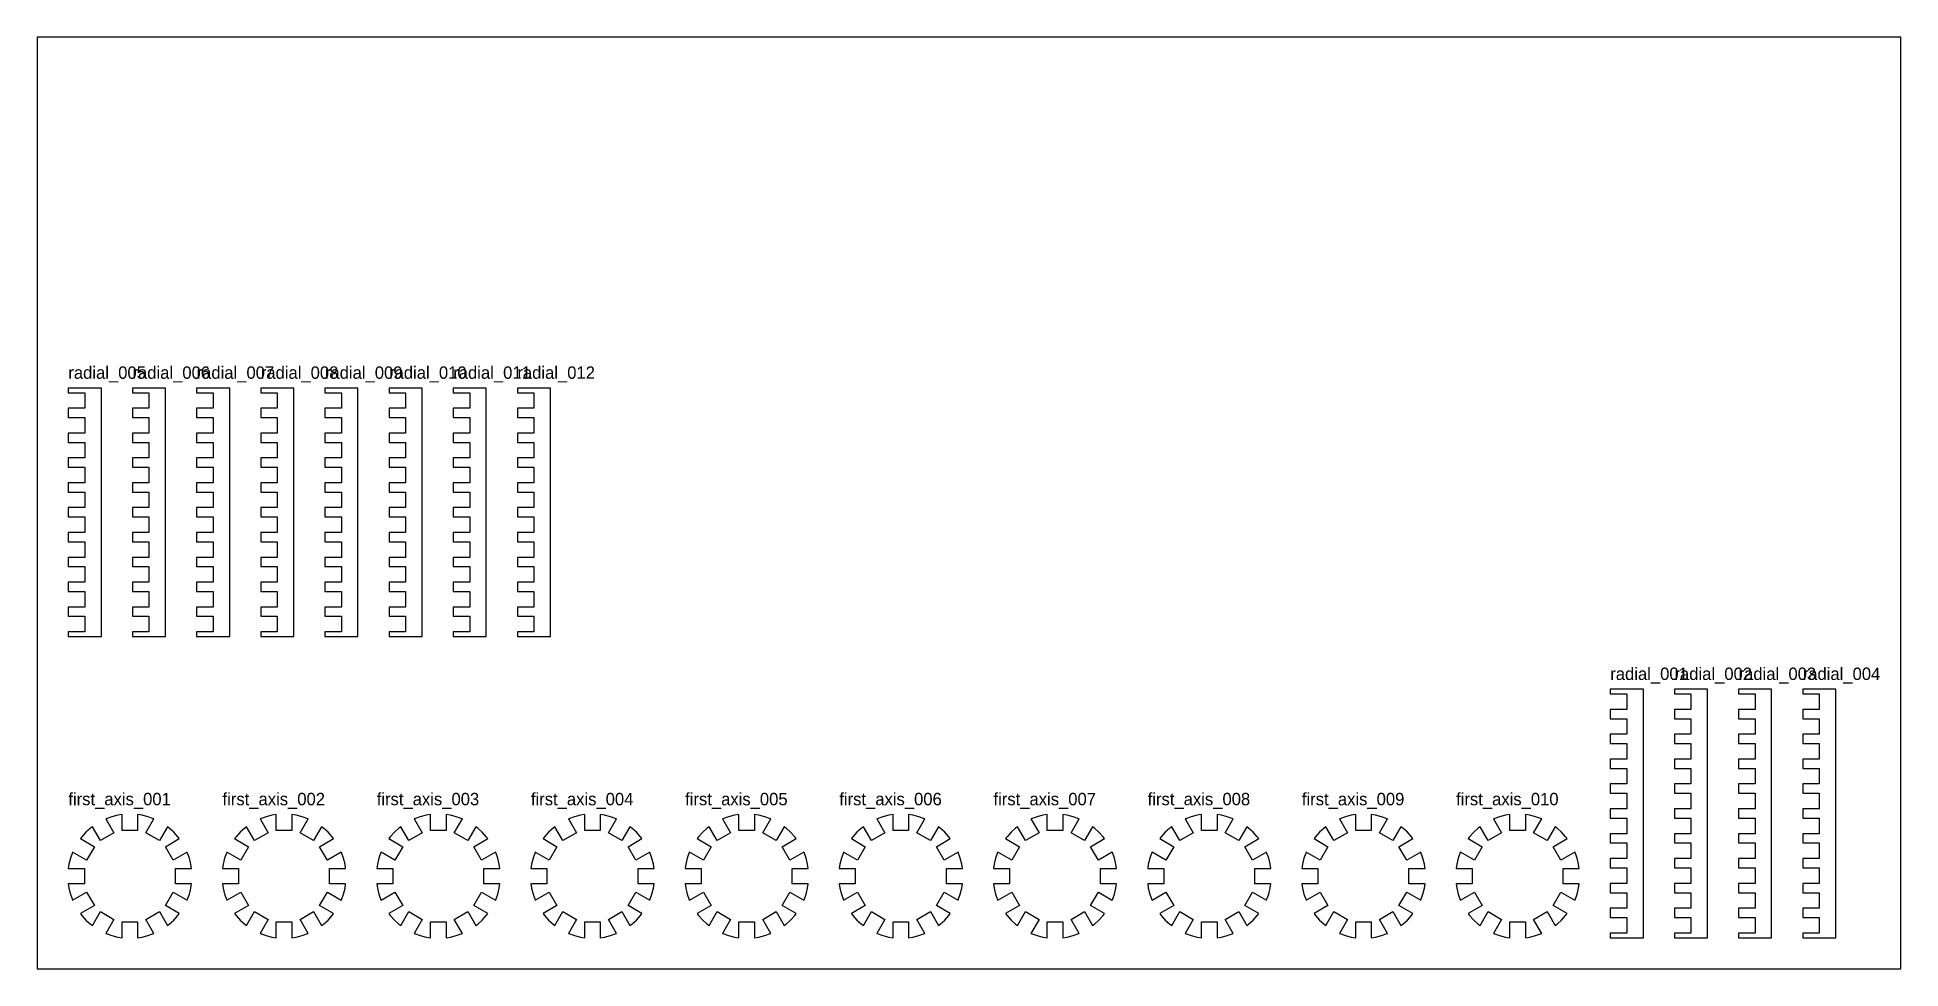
# Model space of a CAD drawing. Header units: metres. Extents: x 0 to 600, y 0 to 300.
import ezdxf

# ---------------------------------------------------------------- set-up
doc = ezdxf.new("R2010")
doc.units = ezdxf.units.M

msp = doc.modelspace()

# ---------------------------------------------------------------- texts
at = {"layer": 'first_axis_001'}
msp.add_text('first_axis_001', height=4, dxfattribs=at).set_placement((10, 52.647287))
at = {"layer": 'first_axis_002'}
msp.add_text('first_axis_002', height=4, dxfattribs=at).set_placement((59.647287, 52.647287))
at = {"layer": 'first_axis_003'}
msp.add_text('first_axis_003', height=4, dxfattribs=at).set_placement((109.294575, 52.647287))
at = {"layer": 'first_axis_004'}
msp.add_text('first_axis_004', height=4, dxfattribs=at).set_placement((158.941862, 52.647287))
at = {"layer": 'first_axis_005'}
msp.add_text('first_axis_005', height=4, dxfattribs=at).set_placement((208.589149, 52.647287))
at = {"layer": 'first_axis_006'}
msp.add_text('first_axis_006', height=4, dxfattribs=at).set_placement((258.236436, 52.647287))
at = {"layer": 'first_axis_007'}
msp.add_text('first_axis_007', height=4, dxfattribs=at).set_placement((307.883724, 52.647287))
at = {"layer": 'first_axis_008'}
msp.add_text('first_axis_008', height=4, dxfattribs=at).set_placement((357.531011, 52.647287))
at = {"layer": 'first_axis_009'}
msp.add_text('first_axis_009', height=4, dxfattribs=at).set_placement((407.178298, 52.647287))
at = {"layer": 'first_axis_010'}
msp.add_text('first_axis_010', height=4, dxfattribs=at).set_placement((456.825585, 52.647287))
at = {"layer": 'radial_001'}
msp.add_text('radial_001', height=4, dxfattribs=at).set_placement((506.472873, 93))
at = {"layer": 'radial_002'}
msp.add_text('radial_002', height=4, dxfattribs=at).set_placement((527.142746, 93))
at = {"layer": 'radial_003'}
msp.add_text('radial_003', height=4, dxfattribs=at).set_placement((547.791202, 93))
at = {"layer": 'radial_004'}
msp.add_text('radial_004', height=4, dxfattribs=at).set_placement((568.439659, 93))
at = {"layer": 'radial_005'}
msp.add_text('radial_005', height=4, dxfattribs=at).set_placement((10, 190))
at = {"layer": 'radial_006'}
msp.add_text('radial_006', height=4, dxfattribs=at).set_placement((30.648457, 190))
at = {"layer": 'radial_007'}
msp.add_text('radial_007', height=4, dxfattribs=at).set_placement((51.296914, 190))
at = {"layer": 'radial_008'}
msp.add_text('radial_008', height=4, dxfattribs=at).set_placement((71.966787, 190))
at = {"layer": 'radial_009'}
msp.add_text('radial_009', height=4, dxfattribs=at).set_placement((92.615243, 190))
at = {"layer": 'radial_010'}
msp.add_text('radial_010', height=4, dxfattribs=at).set_placement((113.2637, 190))
at = {"layer": 'radial_011'}
msp.add_text('radial_011', height=4, dxfattribs=at).set_placement((133.933573, 190))
at = {"layer": 'radial_012'}
msp.add_text('radial_012', height=4, dxfattribs=at).set_placement((154.58203, 190))

# ---------------------------------------------------------------- linework, layer by layer
at = {"layer": 'first_axis_001'}
for p, q in [((22.169975, 48.301234), (22.069727, 48.253821)), ((22.069727, 48.253821), (24.661529, 43.764688)), ((24.01795, 48.962451), (22.169975, 48.301234)), ((25.921837, 49.439349), (24.01795, 48.962451)), ((27.323644, 49.647287), (25.921837, 49.439349)), ((27.323644, 44.488707), (27.323644, 49.647287)), ((33.72545, 49.439349), (32.323644, 49.647287)), ((32.323644, 49.647287), (32.323644, 44.488707)), ((35.629337, 48.962451), (33.72545, 49.439349)), ((34.985758, 43.764688), (37.57756, 48.253821)), ((37.477313, 48.301234), (35.629337, 48.962451)), ((37.57756, 48.253821), (37.477313, 48.301234)), ((14.363435, 42.511509), (13.908971, 41.898736)), ((15.681508, 43.965779), (14.363435, 42.511509)), ((17.135778, 45.283853), (15.681508, 43.965779)), ((17.748552, 45.738316), (17.135778, 45.283853)), ((20.331402, 41.264688), (17.748552, 45.738316)), ((24.661529, 43.764688), (20.331402, 41.264688)), ((32.323644, 44.488707), (27.323644, 44.488707)), ((39.315885, 41.264688), (34.985758, 43.764688)), ((41.898736, 45.738316), (39.315885, 41.264688)), ((42.511509, 45.283853), (41.898736, 45.738316)), ((43.965779, 43.965779), (42.511509, 45.283853)), ((45.283853, 42.511509), (43.965779, 43.965779)), ((45.738316, 41.898736), (45.283853, 42.511509)), ((11.346053, 37.477313), (10.684836, 35.629337)), ((11.393467, 37.57756), (11.346053, 37.477313)), ((15.8826, 34.985758), (11.393467, 37.57756)), ((13.908971, 41.898736), (18.3826, 39.315885)), ((18.3826, 39.315885), (15.8826, 34.985758)), ((41.264688, 39.315885), (45.738316, 41.898736)), ((43.764688, 34.985758), (41.264688, 39.315885)), ((48.253821, 37.57756), (43.764688, 34.985758)), ((48.301234, 37.477313), (48.253821, 37.57756)), ((48.962451, 35.629337), (48.301234, 37.477313)), ((10.207938, 33.72545), (10, 32.323644)), ((10, 32.323644), (15.15858, 32.323644)), ((10.684836, 35.629337), (10.207938, 33.72545)), ((15.15858, 32.323644), (15.15858, 27.323644)), ((44.488707, 27.323644), (44.488707, 32.323644)), ((44.488707, 32.323644), (49.647287, 32.323644)), ((49.439349, 33.72545), (48.962451, 35.629337)), ((49.647287, 32.323644), (49.439349, 33.72545)), ((15.15858, 27.323644), (10, 27.323644)), ((10, 27.323644), (10.207938, 25.921837)), ((10.207938, 25.921837), (10.684836, 24.01795)), ((10.684836, 24.01795), (11.346053, 22.169975)), ((11.393467, 22.069727), (15.8826, 24.661529)), ((15.8826, 24.661529), (18.3826, 20.331402)), ((41.264688, 20.331402), (43.764688, 24.661529)), ((43.764688, 24.661529), (48.253821, 22.069727)), ((49.647287, 27.323644), (44.488707, 27.323644)), ((48.301234, 22.169975), (48.962451, 24.01795)), ((48.962451, 24.01795), (49.439349, 25.921837)), ((49.439349, 25.921837), (49.647287, 27.323644)), ((11.346053, 22.169975), (11.393467, 22.069727)), ((18.3826, 20.331402), (13.908971, 17.748552)), ((17.748552, 13.908971), (20.331402, 18.3826)), ((20.331402, 18.3826), (24.661529, 15.8826)), ((34.985758, 15.8826), (39.315885, 18.3826)), ((39.315885, 18.3826), (41.898736, 13.908971)), ((45.738316, 17.748552), (41.264688, 20.331402)), ((48.253821, 22.069727), (48.301234, 22.169975)), ((13.908971, 17.748552), (14.363435, 17.135778)), ((14.363435, 17.135778), (15.681508, 15.681508)), ((15.681508, 15.681508), (17.135778, 14.363435)), ((17.135778, 14.363435), (17.748552, 13.908971)), ((24.661529, 15.8826), (22.069727, 11.393467)), ((27.323644, 10), (27.323644, 15.15858)), ((27.323644, 15.15858), (32.323644, 15.15858)), ((32.323644, 15.15858), (32.323644, 10)), ((37.57756, 11.393467), (34.985758, 15.8826)), ((41.898736, 13.908971), (42.511509, 14.363435)), ((42.511509, 14.363435), (43.965779, 15.681508)), ((43.965779, 15.681508), (45.283853, 17.135778)), ((45.283853, 17.135778), (45.738316, 17.748552)), ((22.069727, 11.393467), (22.169975, 11.346053)), ((22.169975, 11.346053), (24.01795, 10.684836)), ((24.01795, 10.684836), (25.921837, 10.207938)), ((25.921837, 10.207938), (27.323644, 10)), ((32.323644, 10), (33.72545, 10.207938)), ((33.72545, 10.207938), (35.629337, 10.684836)), ((35.629337, 10.684836), (37.477313, 11.346053)), ((37.477313, 11.346053), (37.57756, 11.393467))]:
    msp.add_line(p, q, dxfattribs=at)
at = {"layer": 'first_axis_002'}
for p, q in [((71.817262, 48.301234), (71.717015, 48.253821)), ((71.717015, 48.253821), (74.308817, 43.764688)), ((73.665237, 48.962451), (71.817262, 48.301234)), ((75.569125, 49.439349), (73.665237, 48.962451)), ((76.970931, 49.647287), (75.569125, 49.439349)), ((76.970931, 44.488707), (76.970931, 49.647287)), ((83.372737, 49.439349), (81.970931, 49.647287)), ((81.970931, 49.647287), (81.970931, 44.488707)), ((85.276625, 48.962451), (83.372737, 49.439349)), ((84.633045, 43.764688), (87.224847, 48.253821)), ((87.1246, 48.301234), (85.276625, 48.962451)), ((87.224847, 48.253821), (87.1246, 48.301234)), ((64.010722, 42.511509), (63.556258, 41.898736)), ((65.328795, 43.965779), (64.010722, 42.511509)), ((66.783066, 45.283853), (65.328795, 43.965779)), ((67.395839, 45.738316), (66.783066, 45.283853)), ((69.97869, 41.264688), (67.395839, 45.738316)), ((74.308817, 43.764688), (69.97869, 41.264688)), ((81.970931, 44.488707), (76.970931, 44.488707)), ((88.963172, 41.264688), (84.633045, 43.764688)), ((91.546023, 45.738316), (88.963172, 41.264688)), ((92.158796, 45.283853), (91.546023, 45.738316)), ((93.613067, 43.965779), (92.158796, 45.283853)), ((94.93114, 42.511509), (93.613067, 43.965779)), ((95.385604, 41.898736), (94.93114, 42.511509)), ((60.99334, 37.477313), (60.332124, 35.629337)), ((61.040754, 37.57756), (60.99334, 37.477313)), ((65.529887, 34.985758), (61.040754, 37.57756)), ((63.556258, 41.898736), (68.029887, 39.315885)), ((68.029887, 39.315885), (65.529887, 34.985758)), ((90.911975, 39.315885), (95.385604, 41.898736)), ((93.411975, 34.985758), (90.911975, 39.315885)), ((97.901108, 37.57756), (93.411975, 34.985758)), ((97.948521, 37.477313), (97.901108, 37.57756)), ((98.609738, 35.629337), (97.948521, 37.477313)), ((59.855225, 33.72545), (59.647287, 32.323644)), ((59.647287, 32.323644), (64.805867, 32.323644)), ((60.332124, 35.629337), (59.855225, 33.72545)), ((64.805867, 32.323644), (64.805867, 27.323644)), ((94.135994, 27.323644), (94.135994, 32.323644)), ((94.135994, 32.323644), (99.294575, 32.323644)), ((99.086636, 33.72545), (98.609738, 35.629337)), ((99.294575, 32.323644), (99.086636, 33.72545)), ((64.805867, 27.323644), (59.647287, 27.323644)), ((59.647287, 27.323644), (59.855225, 25.921837)), ((59.855225, 25.921837), (60.332124, 24.01795)), ((60.332124, 24.01795), (60.99334, 22.169975)), ((61.040754, 22.069727), (65.529887, 24.661529)), ((65.529887, 24.661529), (68.029887, 20.331402)), ((90.911975, 20.331402), (93.411975, 24.661529)), ((93.411975, 24.661529), (97.901108, 22.069727)), ((99.294575, 27.323644), (94.135994, 27.323644)), ((97.948521, 22.169975), (98.609738, 24.01795)), ((98.609738, 24.01795), (99.086636, 25.921837)), ((99.086636, 25.921837), (99.294575, 27.323644)), ((60.99334, 22.169975), (61.040754, 22.069727)), ((68.029887, 20.331402), (63.556258, 17.748552)), ((67.395839, 13.908971), (69.97869, 18.3826)), ((69.97869, 18.3826), (74.308817, 15.8826)), ((84.633045, 15.8826), (88.963172, 18.3826)), ((88.963172, 18.3826), (91.546023, 13.908971)), ((95.385604, 17.748552), (90.911975, 20.331402)), ((97.901108, 22.069727), (97.948521, 22.169975)), ((63.556258, 17.748552), (64.010722, 17.135778)), ((64.010722, 17.135778), (65.328795, 15.681508)), ((65.328795, 15.681508), (66.783066, 14.363435)), ((66.783066, 14.363435), (67.395839, 13.908971)), ((74.308817, 15.8826), (71.717015, 11.393467)), ((76.970931, 10), (76.970931, 15.15858)), ((76.970931, 15.15858), (81.970931, 15.15858)), ((81.970931, 15.15858), (81.970931, 10)), ((87.224847, 11.393467), (84.633045, 15.8826)), ((91.546023, 13.908971), (92.158796, 14.363435)), ((92.158796, 14.363435), (93.613067, 15.681508)), ((93.613067, 15.681508), (94.93114, 17.135778)), ((94.93114, 17.135778), (95.385604, 17.748552)), ((71.717015, 11.393467), (71.817262, 11.346053)), ((71.817262, 11.346053), (73.665237, 10.684836)), ((73.665237, 10.684836), (75.569125, 10.207938)), ((75.569125, 10.207938), (76.970931, 10)), ((81.970931, 10), (83.372737, 10.207938)), ((83.372737, 10.207938), (85.276625, 10.684836)), ((85.276625, 10.684836), (87.1246, 11.346053)), ((87.1246, 11.346053), (87.224847, 11.393467))]:
    msp.add_line(p, q, dxfattribs=at)
at = {"layer": 'first_axis_003'}
for p, q in [((121.464549, 48.301234), (121.364302, 48.253821)), ((121.364302, 48.253821), (123.956104, 43.764688)), ((123.312525, 48.962451), (121.464549, 48.301234)), ((125.216412, 49.439349), (123.312525, 48.962451)), ((126.618218, 49.647287), (125.216412, 49.439349)), ((126.618218, 44.488707), (126.618218, 49.647287)), ((133.020025, 49.439349), (131.618218, 49.647287)), ((131.618218, 49.647287), (131.618218, 44.488707)), ((134.923912, 48.962451), (133.020025, 49.439349)), ((134.280332, 43.764688), (136.872134, 48.253821)), ((136.771887, 48.301234), (134.923912, 48.962451)), ((136.872134, 48.253821), (136.771887, 48.301234)), ((113.658009, 42.511509), (113.203545, 41.898736)), ((114.976083, 43.965779), (113.658009, 42.511509)), ((116.430353, 45.283853), (114.976083, 43.965779)), ((117.043126, 45.738316), (116.430353, 45.283853)), ((119.625977, 41.264688), (117.043126, 45.738316)), ((123.956104, 43.764688), (119.625977, 41.264688)), ((131.618218, 44.488707), (126.618218, 44.488707)), ((138.610459, 41.264688), (134.280332, 43.764688)), ((141.19331, 45.738316), (138.610459, 41.264688)), ((141.806083, 45.283853), (141.19331, 45.738316)), ((143.260354, 43.965779), (141.806083, 45.283853)), ((144.578427, 42.511509), (143.260354, 43.965779)), ((145.032891, 41.898736), (144.578427, 42.511509)), ((110.640628, 37.477313), (109.979411, 35.629337)), ((110.688041, 37.57756), (110.640628, 37.477313)), ((115.177174, 34.985758), (110.688041, 37.57756)), ((113.203545, 41.898736), (117.677174, 39.315885)), ((117.677174, 39.315885), (115.177174, 34.985758)), ((140.559262, 39.315885), (145.032891, 41.898736)), ((143.059262, 34.985758), (140.559262, 39.315885)), ((147.548395, 37.57756), (143.059262, 34.985758)), ((147.595809, 37.477313), (147.548395, 37.57756)), ((148.257025, 35.629337), (147.595809, 37.477313)), ((109.502513, 33.72545), (109.294575, 32.323644)), ((109.294575, 32.323644), (114.453155, 32.323644)), ((109.979411, 35.629337), (109.502513, 33.72545)), ((114.453155, 32.323644), (114.453155, 27.323644)), ((143.783282, 27.323644), (143.783282, 32.323644)), ((143.783282, 32.323644), (148.941862, 32.323644)), ((148.733924, 33.72545), (148.257025, 35.629337)), ((148.941862, 32.323644), (148.733924, 33.72545)), ((114.453155, 27.323644), (109.294575, 27.323644)), ((109.294575, 27.323644), (109.502513, 25.921837)), ((109.502513, 25.921837), (109.979411, 24.01795)), ((109.979411, 24.01795), (110.640628, 22.169975)), ((110.688041, 22.069727), (115.177174, 24.661529)), ((115.177174, 24.661529), (117.677174, 20.331402)), ((140.559262, 20.331402), (143.059262, 24.661529)), ((143.059262, 24.661529), (147.548395, 22.069727)), ((148.941862, 27.323644), (143.783282, 27.323644)), ((147.595809, 22.169975), (148.257025, 24.01795)), ((148.257025, 24.01795), (148.733924, 25.921837)), ((148.733924, 25.921837), (148.941862, 27.323644)), ((110.640628, 22.169975), (110.688041, 22.069727)), ((117.677174, 20.331402), (113.203545, 17.748552)), ((117.043126, 13.908971), (119.625977, 18.3826)), ((119.625977, 18.3826), (123.956104, 15.8826)), ((134.280332, 15.8826), (138.610459, 18.3826)), ((138.610459, 18.3826), (141.19331, 13.908971)), ((145.032891, 17.748552), (140.559262, 20.331402)), ((147.548395, 22.069727), (147.595809, 22.169975)), ((113.203545, 17.748552), (113.658009, 17.135778)), ((113.658009, 17.135778), (114.976083, 15.681508)), ((114.976083, 15.681508), (116.430353, 14.363435)), ((116.430353, 14.363435), (117.043126, 13.908971)), ((123.956104, 15.8826), (121.364302, 11.393467)), ((126.618218, 10), (126.618218, 15.15858)), ((126.618218, 15.15858), (131.618218, 15.15858)), ((131.618218, 15.15858), (131.618218, 10)), ((136.872134, 11.393467), (134.280332, 15.8826)), ((141.19331, 13.908971), (141.806083, 14.363435)), ((141.806083, 14.363435), (143.260354, 15.681508)), ((143.260354, 15.681508), (144.578427, 17.135778)), ((144.578427, 17.135778), (145.032891, 17.748552)), ((121.364302, 11.393467), (121.464549, 11.346053)), ((121.464549, 11.346053), (123.312525, 10.684836)), ((123.312525, 10.684836), (125.216412, 10.207938)), ((125.216412, 10.207938), (126.618218, 10)), ((131.618218, 10), (133.020025, 10.207938)), ((133.020025, 10.207938), (134.923912, 10.684836)), ((134.923912, 10.684836), (136.771887, 11.346053)), ((136.771887, 11.346053), (136.872134, 11.393467))]:
    msp.add_line(p, q, dxfattribs=at)
at = {"layer": 'first_axis_004'}
for p, q in [((171.111837, 48.301234), (171.011589, 48.253821)), ((171.011589, 48.253821), (173.603391, 43.764688)), ((172.959812, 48.962451), (171.111837, 48.301234)), ((174.863699, 49.439349), (172.959812, 48.962451)), ((176.265505, 49.647287), (174.863699, 49.439349)), ((176.265505, 44.488707), (176.265505, 49.647287)), ((182.667312, 49.439349), (181.265505, 49.647287)), ((181.265505, 49.647287), (181.265505, 44.488707)), ((184.571199, 48.962451), (182.667312, 49.439349)), ((183.92762, 43.764688), (186.519422, 48.253821)), ((186.419174, 48.301234), (184.571199, 48.962451)), ((186.519422, 48.253821), (186.419174, 48.301234)), ((163.305297, 42.511509), (162.850833, 41.898736)), ((164.62337, 43.965779), (163.305297, 42.511509)), ((166.07764, 45.283853), (164.62337, 43.965779)), ((166.690413, 45.738316), (166.07764, 45.283853)), ((169.273264, 41.264688), (166.690413, 45.738316)), ((173.603391, 43.764688), (169.273264, 41.264688)), ((181.265505, 44.488707), (176.265505, 44.488707)), ((188.257747, 41.264688), (183.92762, 43.764688)), ((190.840597, 45.738316), (188.257747, 41.264688)), ((191.453371, 45.283853), (190.840597, 45.738316)), ((192.907641, 43.965779), (191.453371, 45.283853)), ((194.225714, 42.511509), (192.907641, 43.965779)), ((194.680178, 41.898736), (194.225714, 42.511509)), ((160.287915, 37.477313), (159.626698, 35.629337)), ((160.335328, 37.57756), (160.287915, 37.477313)), ((164.824461, 34.985758), (160.335328, 37.57756)), ((162.850833, 41.898736), (167.324461, 39.315885)), ((167.324461, 39.315885), (164.824461, 34.985758)), ((190.206549, 39.315885), (194.680178, 41.898736)), ((192.70655, 34.985758), (190.206549, 39.315885)), ((197.195682, 37.57756), (192.70655, 34.985758)), ((197.243096, 37.477313), (197.195682, 37.57756)), ((197.904313, 35.629337), (197.243096, 37.477313)), ((159.1498, 33.72545), (158.941862, 32.323644)), ((158.941862, 32.323644), (164.100442, 32.323644)), ((159.626698, 35.629337), (159.1498, 33.72545)), ((164.100442, 32.323644), (164.100442, 27.323644)), ((193.430569, 27.323644), (193.430569, 32.323644)), ((193.430569, 32.323644), (198.589149, 32.323644)), ((198.381211, 33.72545), (197.904313, 35.629337)), ((198.589149, 32.323644), (198.381211, 33.72545)), ((164.100442, 27.323644), (158.941862, 27.323644)), ((158.941862, 27.323644), (159.1498, 25.921837)), ((159.1498, 25.921837), (159.626698, 24.01795)), ((159.626698, 24.01795), (160.287915, 22.169975)), ((160.335328, 22.069727), (164.824461, 24.661529)), ((164.824461, 24.661529), (167.324461, 20.331402)), ((190.206549, 20.331402), (192.70655, 24.661529)), ((192.70655, 24.661529), (197.195682, 22.069727)), ((198.589149, 27.323644), (193.430569, 27.323644)), ((197.243096, 22.169975), (197.904313, 24.01795)), ((197.904313, 24.01795), (198.381211, 25.921837)), ((198.381211, 25.921837), (198.589149, 27.323644)), ((160.287915, 22.169975), (160.335328, 22.069727)), ((167.324461, 20.331402), (162.850833, 17.748552)), ((166.690413, 13.908971), (169.273264, 18.3826)), ((169.273264, 18.3826), (173.603391, 15.8826)), ((183.92762, 15.8826), (188.257747, 18.3826)), ((188.257747, 18.3826), (190.840597, 13.908971)), ((194.680178, 17.748552), (190.206549, 20.331402)), ((197.195682, 22.069727), (197.243096, 22.169975)), ((162.850833, 17.748552), (163.305297, 17.135778)), ((163.305297, 17.135778), (164.62337, 15.681508)), ((164.62337, 15.681508), (166.07764, 14.363435)), ((166.07764, 14.363435), (166.690413, 13.908971)), ((173.603391, 15.8826), (171.011589, 11.393467)), ((176.265505, 10), (176.265505, 15.15858)), ((176.265505, 15.15858), (181.265505, 15.15858)), ((181.265505, 15.15858), (181.265505, 10)), ((186.519422, 11.393467), (183.92762, 15.8826)), ((190.840597, 13.908971), (191.453371, 14.363435)), ((191.453371, 14.363435), (192.907641, 15.681508)), ((192.907641, 15.681508), (194.225714, 17.135778)), ((194.225714, 17.135778), (194.680178, 17.748552)), ((171.011589, 11.393467), (171.111837, 11.346053)), ((171.111837, 11.346053), (172.959812, 10.684836)), ((172.959812, 10.684836), (174.863699, 10.207938)), ((174.863699, 10.207938), (176.265505, 10)), ((181.265505, 10), (182.667312, 10.207938)), ((182.667312, 10.207938), (184.571199, 10.684836)), ((184.571199, 10.684836), (186.419174, 11.346053)), ((186.419174, 11.346053), (186.519422, 11.393467))]:
    msp.add_line(p, q, dxfattribs=at)
at = {"layer": 'first_axis_005'}
for p, q in [((220.759124, 48.301234), (220.658876, 48.253821)), ((220.658876, 48.253821), (223.250678, 43.764688)), ((222.607099, 48.962451), (220.759124, 48.301234)), ((224.510986, 49.439349), (222.607099, 48.962451)), ((225.912793, 49.647287), (224.510986, 49.439349)), ((225.912793, 44.488707), (225.912793, 49.647287)), ((232.314599, 49.439349), (230.912793, 49.647287)), ((230.912793, 49.647287), (230.912793, 44.488707)), ((234.218486, 48.962451), (232.314599, 49.439349)), ((233.574907, 43.764688), (236.166709, 48.253821)), ((236.066462, 48.301234), (234.218486, 48.962451)), ((236.166709, 48.253821), (236.066462, 48.301234)), ((212.952584, 42.511509), (212.49812, 41.898736)), ((214.270657, 43.965779), (212.952584, 42.511509)), ((215.724927, 45.283853), (214.270657, 43.965779)), ((216.337701, 45.738316), (215.724927, 45.283853)), ((218.920551, 41.264688), (216.337701, 45.738316)), ((223.250678, 43.764688), (218.920551, 41.264688)), ((230.912793, 44.488707), (225.912793, 44.488707)), ((237.905034, 41.264688), (233.574907, 43.764688)), ((240.487885, 45.738316), (237.905034, 41.264688)), ((241.100658, 45.283853), (240.487885, 45.738316)), ((242.554928, 43.965779), (241.100658, 45.283853)), ((243.873002, 42.511509), (242.554928, 43.965779)), ((244.327465, 41.898736), (243.873002, 42.511509)), ((209.935202, 37.477313), (209.273985, 35.629337)), ((209.982616, 37.57756), (209.935202, 37.477313)), ((214.471749, 34.985758), (209.982616, 37.57756)), ((212.49812, 41.898736), (216.971749, 39.315885)), ((216.971749, 39.315885), (214.471749, 34.985758)), ((239.853837, 39.315885), (244.327465, 41.898736)), ((242.353837, 34.985758), (239.853837, 39.315885)), ((246.84297, 37.57756), (242.353837, 34.985758)), ((246.890383, 37.477313), (246.84297, 37.57756)), ((247.5516, 35.629337), (246.890383, 37.477313)), ((208.797087, 33.72545), (208.589149, 32.323644)), ((208.589149, 32.323644), (213.747729, 32.323644)), ((209.273985, 35.629337), (208.797087, 33.72545)), ((213.747729, 32.323644), (213.747729, 27.323644)), ((243.077856, 27.323644), (243.077856, 32.323644)), ((243.077856, 32.323644), (248.236436, 32.323644)), ((248.028498, 33.72545), (247.5516, 35.629337)), ((248.236436, 32.323644), (248.028498, 33.72545)), ((213.747729, 27.323644), (208.589149, 27.323644)), ((208.589149, 27.323644), (208.797087, 25.921837)), ((208.797087, 25.921837), (209.273985, 24.01795)), ((209.273985, 24.01795), (209.935202, 22.169975)), ((209.982616, 22.069727), (214.471749, 24.661529)), ((214.471749, 24.661529), (216.971749, 20.331402)), ((239.853837, 20.331402), (242.353837, 24.661529)), ((242.353837, 24.661529), (246.84297, 22.069727)), ((248.236436, 27.323644), (243.077856, 27.323644)), ((246.890383, 22.169975), (247.5516, 24.01795)), ((247.5516, 24.01795), (248.028498, 25.921837)), ((248.028498, 25.921837), (248.236436, 27.323644)), ((209.935202, 22.169975), (209.982616, 22.069727)), ((216.971749, 20.331402), (212.49812, 17.748552)), ((216.337701, 13.908971), (218.920551, 18.3826)), ((218.920551, 18.3826), (223.250678, 15.8826)), ((233.574907, 15.8826), (237.905034, 18.3826)), ((237.905034, 18.3826), (240.487885, 13.908971)), ((244.327465, 17.748552), (239.853837, 20.331402)), ((246.84297, 22.069727), (246.890383, 22.169975)), ((212.49812, 17.748552), (212.952584, 17.135778)), ((212.952584, 17.135778), (214.270657, 15.681508)), ((214.270657, 15.681508), (215.724927, 14.363435)), ((215.724927, 14.363435), (216.337701, 13.908971)), ((223.250678, 15.8826), (220.658876, 11.393467)), ((225.912793, 10), (225.912793, 15.15858)), ((225.912793, 15.15858), (230.912793, 15.15858)), ((230.912793, 15.15858), (230.912793, 10)), ((236.166709, 11.393467), (233.574907, 15.8826)), ((240.487885, 13.908971), (241.100658, 14.363435)), ((241.100658, 14.363435), (242.554928, 15.681508)), ((242.554928, 15.681508), (243.873002, 17.135778)), ((243.873002, 17.135778), (244.327465, 17.748552)), ((220.658876, 11.393467), (220.759124, 11.346053)), ((220.759124, 11.346053), (222.607099, 10.684836)), ((222.607099, 10.684836), (224.510986, 10.207938)), ((224.510986, 10.207938), (225.912793, 10)), ((230.912793, 10), (232.314599, 10.207938)), ((232.314599, 10.207938), (234.218486, 10.684836)), ((234.218486, 10.684836), (236.066462, 11.346053)), ((236.066462, 11.346053), (236.166709, 11.393467))]:
    msp.add_line(p, q, dxfattribs=at)
at = {"layer": 'first_axis_006'}
for p, q in [((270.406411, 48.301234), (270.306164, 48.253821)), ((270.306164, 48.253821), (272.897966, 43.764688)), ((272.254386, 48.962451), (270.406411, 48.301234)), ((274.158274, 49.439349), (272.254386, 48.962451)), ((275.56008, 49.647287), (274.158274, 49.439349)), ((275.56008, 44.488707), (275.56008, 49.647287)), ((281.961886, 49.439349), (280.56008, 49.647287)), ((280.56008, 49.647287), (280.56008, 44.488707)), ((283.865774, 48.962451), (281.961886, 49.439349)), ((283.222194, 43.764688), (285.813996, 48.253821)), ((285.713749, 48.301234), (283.865774, 48.962451)), ((285.813996, 48.253821), (285.713749, 48.301234)), ((262.599871, 42.511509), (262.145407, 41.898736)), ((263.917944, 43.965779), (262.599871, 42.511509)), ((265.372215, 45.283853), (263.917944, 43.965779)), ((265.984988, 45.738316), (265.372215, 45.283853)), ((268.567839, 41.264688), (265.984988, 45.738316)), ((272.897966, 43.764688), (268.567839, 41.264688)), ((280.56008, 44.488707), (275.56008, 44.488707)), ((287.552321, 41.264688), (283.222194, 43.764688)), ((290.135172, 45.738316), (287.552321, 41.264688)), ((290.747945, 45.283853), (290.135172, 45.738316)), ((292.202216, 43.965779), (290.747945, 45.283853)), ((293.520289, 42.511509), (292.202216, 43.965779)), ((293.974753, 41.898736), (293.520289, 42.511509)), ((259.582489, 37.477313), (258.921273, 35.629337)), ((259.629903, 37.57756), (259.582489, 37.477313)), ((264.119036, 34.985758), (259.629903, 37.57756)), ((262.145407, 41.898736), (266.619036, 39.315885)), ((266.619036, 39.315885), (264.119036, 34.985758)), ((289.501124, 39.315885), (293.974753, 41.898736)), ((292.001124, 34.985758), (289.501124, 39.315885)), ((296.490257, 37.57756), (292.001124, 34.985758)), ((296.537671, 37.477313), (296.490257, 37.57756)), ((297.198887, 35.629337), (296.537671, 37.477313)), ((258.444374, 33.72545), (258.236436, 32.323644)), ((258.236436, 32.323644), (263.395016, 32.323644)), ((258.921273, 35.629337), (258.444374, 33.72545)), ((263.395016, 32.323644), (263.395016, 27.323644)), ((292.725143, 27.323644), (292.725143, 32.323644)), ((292.725143, 32.323644), (297.883724, 32.323644)), ((297.675785, 33.72545), (297.198887, 35.629337)), ((297.883724, 32.323644), (297.675785, 33.72545)), ((263.395016, 27.323644), (258.236436, 27.323644)), ((258.236436, 27.323644), (258.444374, 25.921837)), ((258.444374, 25.921837), (258.921273, 24.01795)), ((258.921273, 24.01795), (259.582489, 22.169975)), ((259.629903, 22.069727), (264.119036, 24.661529)), ((264.119036, 24.661529), (266.619036, 20.331402)), ((289.501124, 20.331402), (292.001124, 24.661529)), ((292.001124, 24.661529), (296.490257, 22.069727)), ((297.883724, 27.323644), (292.725143, 27.323644)), ((296.537671, 22.169975), (297.198887, 24.01795)), ((297.198887, 24.01795), (297.675785, 25.921837)), ((297.675785, 25.921837), (297.883724, 27.323644)), ((259.582489, 22.169975), (259.629903, 22.069727)), ((266.619036, 20.331402), (262.145407, 17.748552)), ((265.984988, 13.908971), (268.567839, 18.3826)), ((268.567839, 18.3826), (272.897966, 15.8826)), ((283.222194, 15.8826), (287.552321, 18.3826)), ((287.552321, 18.3826), (290.135172, 13.908971)), ((293.974753, 17.748552), (289.501124, 20.331402)), ((296.490257, 22.069727), (296.537671, 22.169975)), ((262.145407, 17.748552), (262.599871, 17.135778)), ((262.599871, 17.135778), (263.917944, 15.681508)), ((263.917944, 15.681508), (265.372215, 14.363435)), ((265.372215, 14.363435), (265.984988, 13.908971)), ((272.897966, 15.8826), (270.306164, 11.393467)), ((275.56008, 10), (275.56008, 15.15858)), ((275.56008, 15.15858), (280.56008, 15.15858)), ((280.56008, 15.15858), (280.56008, 10)), ((285.813996, 11.393467), (283.222194, 15.8826)), ((290.135172, 13.908971), (290.747945, 14.363435)), ((290.747945, 14.363435), (292.202216, 15.681508)), ((292.202216, 15.681508), (293.520289, 17.135778)), ((293.520289, 17.135778), (293.974753, 17.748552)), ((270.306164, 11.393467), (270.406411, 11.346053)), ((270.406411, 11.346053), (272.254386, 10.684836)), ((272.254386, 10.684836), (274.158274, 10.207938)), ((274.158274, 10.207938), (275.56008, 10)), ((280.56008, 10), (281.961886, 10.207938)), ((281.961886, 10.207938), (283.865774, 10.684836)), ((283.865774, 10.684836), (285.713749, 11.346053)), ((285.713749, 11.346053), (285.813996, 11.393467))]:
    msp.add_line(p, q, dxfattribs=at)
at = {"layer": 'first_axis_007'}
for p, q in [((320.053698, 48.301234), (319.953451, 48.253821)), ((319.953451, 48.253821), (322.545253, 43.764688)), ((321.901674, 48.962451), (320.053698, 48.301234)), ((323.805561, 49.439349), (321.901674, 48.962451)), ((325.207367, 49.647287), (323.805561, 49.439349)), ((325.207367, 44.488707), (325.207367, 49.647287)), ((331.609174, 49.439349), (330.207367, 49.647287)), ((330.207367, 49.647287), (330.207367, 44.488707)), ((333.513061, 48.962451), (331.609174, 49.439349)), ((332.869481, 43.764688), (335.461284, 48.253821)), ((335.361036, 48.301234), (333.513061, 48.962451)), ((335.461284, 48.253821), (335.361036, 48.301234)), ((312.247158, 42.511509), (311.792694, 41.898736)), ((313.565232, 43.965779), (312.247158, 42.511509)), ((315.019502, 45.283853), (313.565232, 43.965779)), ((315.632275, 45.738316), (315.019502, 45.283853)), ((318.215126, 41.264688), (315.632275, 45.738316)), ((322.545253, 43.764688), (318.215126, 41.264688)), ((330.207367, 44.488707), (325.207367, 44.488707)), ((337.199608, 41.264688), (332.869481, 43.764688)), ((339.782459, 45.738316), (337.199608, 41.264688)), ((340.395232, 45.283853), (339.782459, 45.738316)), ((341.849503, 43.965779), (340.395232, 45.283853)), ((343.167576, 42.511509), (341.849503, 43.965779)), ((343.62204, 41.898736), (343.167576, 42.511509)), ((309.229777, 37.477313), (308.56856, 35.629337)), ((309.27719, 37.57756), (309.229777, 37.477313)), ((313.766323, 34.985758), (309.27719, 37.57756)), ((311.792694, 41.898736), (316.266323, 39.315885)), ((316.266323, 39.315885), (313.766323, 34.985758)), ((339.148411, 39.315885), (343.62204, 41.898736)), ((341.648411, 34.985758), (339.148411, 39.315885)), ((346.137544, 37.57756), (341.648411, 34.985758)), ((346.184958, 37.477313), (346.137544, 37.57756)), ((346.846175, 35.629337), (346.184958, 37.477313)), ((308.091662, 33.72545), (307.883724, 32.323644)), ((307.883724, 32.323644), (313.042304, 32.323644)), ((308.56856, 35.629337), (308.091662, 33.72545)), ((313.042304, 32.323644), (313.042304, 27.323644)), ((342.372431, 27.323644), (342.372431, 32.323644)), ((342.372431, 32.323644), (347.531011, 32.323644)), ((347.323073, 33.72545), (346.846175, 35.629337)), ((347.531011, 32.323644), (347.323073, 33.72545)), ((313.042304, 27.323644), (307.883724, 27.323644)), ((307.883724, 27.323644), (308.091662, 25.921837)), ((308.091662, 25.921837), (308.56856, 24.01795)), ((308.56856, 24.01795), (309.229777, 22.169975)), ((309.27719, 22.069727), (313.766323, 24.661529)), ((313.766323, 24.661529), (316.266323, 20.331402)), ((339.148411, 20.331402), (341.648411, 24.661529)), ((341.648411, 24.661529), (346.137544, 22.069727)), ((347.531011, 27.323644), (342.372431, 27.323644)), ((346.184958, 22.169975), (346.846175, 24.01795)), ((346.846175, 24.01795), (347.323073, 25.921837)), ((347.323073, 25.921837), (347.531011, 27.323644)), ((309.229777, 22.169975), (309.27719, 22.069727)), ((316.266323, 20.331402), (311.792694, 17.748552)), ((315.632275, 13.908971), (318.215126, 18.3826)), ((318.215126, 18.3826), (322.545253, 15.8826)), ((332.869481, 15.8826), (337.199608, 18.3826)), ((337.199608, 18.3826), (339.782459, 13.908971)), ((343.62204, 17.748552), (339.148411, 20.331402)), ((346.137544, 22.069727), (346.184958, 22.169975)), ((311.792694, 17.748552), (312.247158, 17.135778)), ((312.247158, 17.135778), (313.565232, 15.681508)), ((313.565232, 15.681508), (315.019502, 14.363435)), ((315.019502, 14.363435), (315.632275, 13.908971)), ((322.545253, 15.8826), (319.953451, 11.393467)), ((325.207367, 10), (325.207367, 15.15858)), ((325.207367, 15.15858), (330.207367, 15.15858)), ((330.207367, 15.15858), (330.207367, 10)), ((335.461284, 11.393467), (332.869481, 15.8826)), ((339.782459, 13.908971), (340.395232, 14.363435)), ((340.395232, 14.363435), (341.849503, 15.681508)), ((341.849503, 15.681508), (343.167576, 17.135778)), ((343.167576, 17.135778), (343.62204, 17.748552)), ((319.953451, 11.393467), (320.053698, 11.346053)), ((320.053698, 11.346053), (321.901674, 10.684836)), ((321.901674, 10.684836), (323.805561, 10.207938)), ((323.805561, 10.207938), (325.207367, 10)), ((330.207367, 10), (331.609174, 10.207938)), ((331.609174, 10.207938), (333.513061, 10.684836)), ((333.513061, 10.684836), (335.361036, 11.346053)), ((335.361036, 11.346053), (335.461284, 11.393467))]:
    msp.add_line(p, q, dxfattribs=at)
at = {"layer": 'first_axis_008'}
for p, q in [((369.700986, 48.301234), (369.600738, 48.253821)), ((369.600738, 48.253821), (372.19254, 43.764688)), ((371.548961, 48.962451), (369.700986, 48.301234)), ((373.452848, 49.439349), (371.548961, 48.962451)), ((374.854654, 49.647287), (373.452848, 49.439349)), ((374.854654, 44.488707), (374.854654, 49.647287)), ((381.256461, 49.439349), (379.854654, 49.647287)), ((379.854654, 49.647287), (379.854654, 44.488707)), ((383.160348, 48.962451), (381.256461, 49.439349)), ((382.516769, 43.764688), (385.108571, 48.253821)), ((385.008323, 48.301234), (383.160348, 48.962451)), ((385.108571, 48.253821), (385.008323, 48.301234)), ((361.894446, 42.511509), (361.439982, 41.898736)), ((363.212519, 43.965779), (361.894446, 42.511509)), ((364.666789, 45.283853), (363.212519, 43.965779)), ((365.279563, 45.738316), (364.666789, 45.283853)), ((367.862413, 41.264688), (365.279563, 45.738316)), ((372.19254, 43.764688), (367.862413, 41.264688)), ((379.854654, 44.488707), (374.854654, 44.488707)), ((386.846896, 41.264688), (382.516769, 43.764688)), ((389.429746, 45.738316), (386.846896, 41.264688)), ((390.04252, 45.283853), (389.429746, 45.738316)), ((391.49679, 43.965779), (390.04252, 45.283853)), ((392.814863, 42.511509), (391.49679, 43.965779)), ((393.269327, 41.898736), (392.814863, 42.511509)), ((358.877064, 37.477313), (358.215847, 35.629337)), ((358.924477, 37.57756), (358.877064, 37.477313)), ((363.41361, 34.985758), (358.924477, 37.57756)), ((361.439982, 41.898736), (365.91361, 39.315885)), ((365.91361, 39.315885), (363.41361, 34.985758)), ((388.795699, 39.315885), (393.269327, 41.898736)), ((391.295699, 34.985758), (388.795699, 39.315885)), ((395.784832, 37.57756), (391.295699, 34.985758)), ((395.832245, 37.477313), (395.784832, 37.57756)), ((396.493462, 35.629337), (395.832245, 37.477313)), ((357.738949, 33.72545), (357.531011, 32.323644)), ((357.531011, 32.323644), (362.689591, 32.323644)), ((358.215847, 35.629337), (357.738949, 33.72545)), ((362.689591, 32.323644), (362.689591, 27.323644)), ((392.019718, 27.323644), (392.019718, 32.323644)), ((392.019718, 32.323644), (397.178298, 32.323644)), ((396.97036, 33.72545), (396.493462, 35.629337)), ((397.178298, 32.323644), (396.97036, 33.72545)), ((362.689591, 27.323644), (357.531011, 27.323644)), ((357.531011, 27.323644), (357.738949, 25.921837)), ((357.738949, 25.921837), (358.215847, 24.01795)), ((358.215847, 24.01795), (358.877064, 22.169975)), ((358.924477, 22.069727), (363.41361, 24.661529)), ((363.41361, 24.661529), (365.91361, 20.331402)), ((388.795699, 20.331402), (391.295699, 24.661529)), ((391.295699, 24.661529), (395.784832, 22.069727)), ((397.178298, 27.323644), (392.019718, 27.323644)), ((395.832245, 22.169975), (396.493462, 24.01795)), ((396.493462, 24.01795), (396.97036, 25.921837)), ((396.97036, 25.921837), (397.178298, 27.323644)), ((358.877064, 22.169975), (358.924477, 22.069727)), ((365.91361, 20.331402), (361.439982, 17.748552)), ((365.279563, 13.908971), (367.862413, 18.3826)), ((367.862413, 18.3826), (372.19254, 15.8826)), ((382.516769, 15.8826), (386.846896, 18.3826)), ((386.846896, 18.3826), (389.429746, 13.908971)), ((393.269327, 17.748552), (388.795699, 20.331402)), ((395.784832, 22.069727), (395.832245, 22.169975)), ((361.439982, 17.748552), (361.894446, 17.135778)), ((361.894446, 17.135778), (363.212519, 15.681508)), ((363.212519, 15.681508), (364.666789, 14.363435)), ((364.666789, 14.363435), (365.279563, 13.908971)), ((372.19254, 15.8826), (369.600738, 11.393467)), ((374.854654, 10), (374.854654, 15.15858)), ((374.854654, 15.15858), (379.854654, 15.15858)), ((379.854654, 15.15858), (379.854654, 10)), ((385.108571, 11.393467), (382.516769, 15.8826)), ((389.429746, 13.908971), (390.04252, 14.363435)), ((390.04252, 14.363435), (391.49679, 15.681508)), ((391.49679, 15.681508), (392.814863, 17.135778)), ((392.814863, 17.135778), (393.269327, 17.748552)), ((369.600738, 11.393467), (369.700986, 11.346053)), ((369.700986, 11.346053), (371.548961, 10.684836)), ((371.548961, 10.684836), (373.452848, 10.207938)), ((373.452848, 10.207938), (374.854654, 10)), ((379.854654, 10), (381.256461, 10.207938)), ((381.256461, 10.207938), (383.160348, 10.684836)), ((383.160348, 10.684836), (385.008323, 11.346053)), ((385.008323, 11.346053), (385.108571, 11.393467))]:
    msp.add_line(p, q, dxfattribs=at)
at = {"layer": 'first_axis_009'}
for p, q in [((419.348273, 48.301234), (419.248025, 48.253821)), ((419.248025, 48.253821), (421.839828, 43.764688)), ((421.196248, 48.962451), (419.348273, 48.301234)), ((423.100135, 49.439349), (421.196248, 48.962451)), ((424.501942, 49.647287), (423.100135, 49.439349)), ((424.501942, 44.488707), (424.501942, 49.647287)), ((430.903748, 49.439349), (429.501942, 49.647287)), ((429.501942, 49.647287), (429.501942, 44.488707)), ((432.807635, 48.962451), (430.903748, 49.439349)), ((432.164056, 43.764688), (434.755858, 48.253821)), ((434.655611, 48.301234), (432.807635, 48.962451)), ((434.755858, 48.253821), (434.655611, 48.301234)), ((411.541733, 42.511509), (411.087269, 41.898736)), ((412.859806, 43.965779), (411.541733, 42.511509)), ((414.314076, 45.283853), (412.859806, 43.965779)), ((414.92685, 45.738316), (414.314076, 45.283853)), ((417.509701, 41.264688), (414.92685, 45.738316)), ((421.839828, 43.764688), (417.509701, 41.264688)), ((429.501942, 44.488707), (424.501942, 44.488707)), ((436.494183, 41.264688), (432.164056, 43.764688)), ((439.077034, 45.738316), (436.494183, 41.264688)), ((439.689807, 45.283853), (439.077034, 45.738316)), ((441.144077, 43.965779), (439.689807, 45.283853)), ((442.462151, 42.511509), (441.144077, 43.965779)), ((442.916615, 41.898736), (442.462151, 42.511509)), ((408.524351, 37.477313), (407.863134, 35.629337)), ((408.571765, 37.57756), (408.524351, 37.477313)), ((413.060898, 34.985758), (408.571765, 37.57756)), ((411.087269, 41.898736), (415.560898, 39.315885)), ((415.560898, 39.315885), (413.060898, 34.985758)), ((438.442986, 39.315885), (442.916615, 41.898736)), ((440.942986, 34.985758), (438.442986, 39.315885)), ((445.432119, 37.57756), (440.942986, 34.985758)), ((445.479532, 37.477313), (445.432119, 37.57756)), ((446.140749, 35.629337), (445.479532, 37.477313)), ((407.386236, 33.72545), (407.178298, 32.323644)), ((407.178298, 32.323644), (412.336878, 32.323644)), ((407.863134, 35.629337), (407.386236, 33.72545)), ((412.336878, 32.323644), (412.336878, 27.323644)), ((441.667005, 27.323644), (441.667005, 32.323644)), ((441.667005, 32.323644), (446.825585, 32.323644)), ((446.617647, 33.72545), (446.140749, 35.629337)), ((446.825585, 32.323644), (446.617647, 33.72545)), ((412.336878, 27.323644), (407.178298, 27.323644)), ((407.178298, 27.323644), (407.386236, 25.921837)), ((407.386236, 25.921837), (407.863134, 24.01795)), ((407.863134, 24.01795), (408.524351, 22.169975)), ((408.571765, 22.069727), (413.060898, 24.661529)), ((413.060898, 24.661529), (415.560898, 20.331402)), ((438.442986, 20.331402), (440.942986, 24.661529)), ((440.942986, 24.661529), (445.432119, 22.069727)), ((446.825585, 27.323644), (441.667005, 27.323644)), ((445.479532, 22.169975), (446.140749, 24.01795)), ((446.140749, 24.01795), (446.617647, 25.921837)), ((446.617647, 25.921837), (446.825585, 27.323644)), ((408.524351, 22.169975), (408.571765, 22.069727)), ((415.560898, 20.331402), (411.087269, 17.748552)), ((414.92685, 13.908971), (417.509701, 18.3826)), ((417.509701, 18.3826), (421.839828, 15.8826)), ((432.164056, 15.8826), (436.494183, 18.3826)), ((436.494183, 18.3826), (439.077034, 13.908971)), ((442.916615, 17.748552), (438.442986, 20.331402)), ((445.432119, 22.069727), (445.479532, 22.169975)), ((411.087269, 17.748552), (411.541733, 17.135778)), ((411.541733, 17.135778), (412.859806, 15.681508)), ((412.859806, 15.681508), (414.314076, 14.363435)), ((414.314076, 14.363435), (414.92685, 13.908971)), ((421.839828, 15.8826), (419.248025, 11.393467)), ((424.501942, 10), (424.501942, 15.15858)), ((424.501942, 15.15858), (429.501942, 15.15858)), ((429.501942, 15.15858), (429.501942, 10)), ((434.755858, 11.393467), (432.164056, 15.8826)), ((439.077034, 13.908971), (439.689807, 14.363435)), ((439.689807, 14.363435), (441.144077, 15.681508)), ((441.144077, 15.681508), (442.462151, 17.135778)), ((442.462151, 17.135778), (442.916615, 17.748552)), ((419.248025, 11.393467), (419.348273, 11.346053)), ((419.348273, 11.346053), (421.196248, 10.684836)), ((421.196248, 10.684836), (423.100135, 10.207938)), ((423.100135, 10.207938), (424.501942, 10)), ((429.501942, 10), (430.903748, 10.207938)), ((430.903748, 10.207938), (432.807635, 10.684836)), ((432.807635, 10.684836), (434.655611, 11.346053)), ((434.655611, 11.346053), (434.755858, 11.393467))]:
    msp.add_line(p, q, dxfattribs=at)
at = {"layer": 'first_axis_010'}
for p, q in [((468.99556, 48.301234), (468.895313, 48.253821)), ((468.895313, 48.253821), (471.487115, 43.764688)), ((470.843535, 48.962451), (468.99556, 48.301234)), ((472.747423, 49.439349), (470.843535, 48.962451)), ((474.149229, 49.647287), (472.747423, 49.439349)), ((474.149229, 44.488707), (474.149229, 49.647287)), ((480.551035, 49.439349), (479.149229, 49.647287)), ((479.149229, 49.647287), (479.149229, 44.488707)), ((482.454923, 48.962451), (480.551035, 49.439349)), ((481.811343, 43.764688), (484.403145, 48.253821)), ((484.302898, 48.301234), (482.454923, 48.962451)), ((484.403145, 48.253821), (484.302898, 48.301234)), ((461.18902, 42.511509), (460.734556, 41.898736)), ((462.507093, 43.965779), (461.18902, 42.511509)), ((463.961364, 45.283853), (462.507093, 43.965779)), ((464.574137, 45.738316), (463.961364, 45.283853)), ((467.156988, 41.264688), (464.574137, 45.738316)), ((471.487115, 43.764688), (467.156988, 41.264688)), ((479.149229, 44.488707), (474.149229, 44.488707)), ((486.14147, 41.264688), (481.811343, 43.764688)), ((488.724321, 45.738316), (486.14147, 41.264688)), ((489.337094, 45.283853), (488.724321, 45.738316)), ((490.791365, 43.965779), (489.337094, 45.283853)), ((492.109438, 42.511509), (490.791365, 43.965779)), ((492.563902, 41.898736), (492.109438, 42.511509)), ((458.171638, 37.477313), (457.510422, 35.629337)), ((458.219052, 37.57756), (458.171638, 37.477313)), ((462.708185, 34.985758), (458.219052, 37.57756)), ((460.734556, 41.898736), (465.208185, 39.315885)), ((465.208185, 39.315885), (462.708185, 34.985758)), ((488.090273, 39.315885), (492.563902, 41.898736)), ((490.590273, 34.985758), (488.090273, 39.315885)), ((495.079406, 37.57756), (490.590273, 34.985758)), ((495.12682, 37.477313), (495.079406, 37.57756)), ((495.788036, 35.629337), (495.12682, 37.477313)), ((457.033524, 33.72545), (456.825585, 32.323644)), ((456.825585, 32.323644), (461.984166, 32.323644)), ((457.510422, 35.629337), (457.033524, 33.72545)), ((461.984166, 32.323644), (461.984166, 27.323644)), ((491.314293, 27.323644), (491.314293, 32.323644)), ((491.314293, 32.323644), (496.472873, 32.323644)), ((496.264935, 33.72545), (495.788036, 35.629337)), ((496.472873, 32.323644), (496.264935, 33.72545)), ((461.984166, 27.323644), (456.825585, 27.323644)), ((456.825585, 27.323644), (457.033524, 25.921837)), ((457.033524, 25.921837), (457.510422, 24.01795)), ((457.510422, 24.01795), (458.171638, 22.169975)), ((458.219052, 22.069727), (462.708185, 24.661529)), ((462.708185, 24.661529), (465.208185, 20.331402)), ((488.090273, 20.331402), (490.590273, 24.661529)), ((490.590273, 24.661529), (495.079406, 22.069727)), ((496.472873, 27.323644), (491.314293, 27.323644)), ((495.12682, 22.169975), (495.788036, 24.01795)), ((495.788036, 24.01795), (496.264935, 25.921837)), ((496.264935, 25.921837), (496.472873, 27.323644)), ((458.171638, 22.169975), (458.219052, 22.069727)), ((465.208185, 20.331402), (460.734556, 17.748552)), ((464.574137, 13.908971), (467.156988, 18.3826)), ((467.156988, 18.3826), (471.487115, 15.8826)), ((481.811343, 15.8826), (486.14147, 18.3826)), ((486.14147, 18.3826), (488.724321, 13.908971)), ((492.563902, 17.748552), (488.090273, 20.331402)), ((495.079406, 22.069727), (495.12682, 22.169975)), ((460.734556, 17.748552), (461.18902, 17.135778)), ((461.18902, 17.135778), (462.507093, 15.681508)), ((462.507093, 15.681508), (463.961364, 14.363435)), ((463.961364, 14.363435), (464.574137, 13.908971)), ((471.487115, 15.8826), (468.895313, 11.393467)), ((474.149229, 10), (474.149229, 15.15858)), ((474.149229, 15.15858), (479.149229, 15.15858)), ((479.149229, 15.15858), (479.149229, 10)), ((484.403145, 11.393467), (481.811343, 15.8826)), ((488.724321, 13.908971), (489.337094, 14.363435)), ((489.337094, 14.363435), (490.791365, 15.681508)), ((490.791365, 15.681508), (492.109438, 17.135778)), ((492.109438, 17.135778), (492.563902, 17.748552)), ((468.895313, 11.393467), (468.99556, 11.346053)), ((468.99556, 11.346053), (470.843535, 10.684836)), ((470.843535, 10.684836), (472.747423, 10.207938)), ((472.747423, 10.207938), (474.149229, 10)), ((479.149229, 10), (480.551035, 10.207938)), ((480.551035, 10.207938), (482.454923, 10.684836)), ((482.454923, 10.684836), (484.302898, 11.346053)), ((484.302898, 11.346053), (484.403145, 11.393467))]:
    msp.add_line(p, q, dxfattribs=at)
at = {"layer": 'radial_001'}
for p, q in [((517.142746, 90), (506.472873, 90)), ((506.472873, 90), (506.472873, 88.5)), ((517.142746, 10), (517.142746, 90)), ((506.472873, 88.5), (511.807809, 88.5)), ((511.807809, 88.5), (511.807809, 83.5)), ((511.807809, 83.5), (506.472873, 83.5)), ((506.472873, 83.5), (506.472873, 80.5)), ((506.472873, 80.5), (511.807809, 80.5)), ((511.807809, 80.5), (511.807809, 75.5)), ((511.807809, 75.5), (506.472873, 75.5)), ((506.472873, 75.5), (506.472873, 72.5)), ((506.472873, 72.5), (511.807809, 72.5)), ((511.807809, 72.5), (511.807809, 67.5)), ((511.807809, 67.5), (506.472873, 67.5)), ((506.472873, 67.5), (506.472873, 64.5)), ((506.472873, 64.5), (511.807809, 64.5)), ((511.807809, 64.5), (511.807809, 59.5)), ((511.807809, 59.5), (506.472873, 59.5)), ((506.472873, 59.5), (506.472873, 56.5)), ((506.472873, 56.5), (511.807809, 56.5)), ((511.807809, 56.5), (511.807809, 51.5)), ((511.807809, 51.5), (506.472873, 51.5)), ((506.472873, 51.5), (506.472873, 48.5)), ((506.472873, 48.5), (511.807809, 48.5)), ((511.807809, 48.5), (511.807809, 43.5)), ((511.807809, 43.5), (506.472873, 43.5)), ((506.472873, 43.5), (506.472873, 40.5)), ((506.472873, 40.5), (511.807809, 40.5)), ((511.807809, 40.5), (511.807809, 35.5)), ((511.807809, 35.5), (506.472873, 35.5)), ((506.472873, 35.5), (506.472873, 32.5)), ((506.472873, 32.5), (511.807809, 32.5)), ((511.807809, 32.5), (511.807809, 27.5)), ((511.807809, 27.5), (506.472873, 27.5)), ((506.472873, 27.5), (506.472873, 24.5)), ((506.472873, 24.5), (511.807809, 24.5)), ((511.807809, 24.5), (511.807809, 19.5)), ((511.807809, 19.5), (506.472873, 19.5)), ((506.472873, 19.5), (506.472873, 16.5)), ((506.472873, 16.5), (511.807809, 16.5)), ((511.807809, 16.5), (511.807809, 11.5)), ((511.807809, 11.5), (506.472873, 11.5)), ((506.472873, 11.5), (506.472873, 10)), ((506.472873, 10), (517.142746, 10))]:
    msp.add_line(p, q, dxfattribs=at)
at = {"layer": 'radial_002'}
for p, q in [((537.791202, 90), (527.142746, 90)), ((527.142746, 90), (527.142746, 88.5)), ((537.791202, 36.676203), (537.791202, 90)), ((527.142746, 88.5), (532.466974, 88.5)), ((532.466974, 88.5), (532.466974, 83.5)), ((532.466974, 83.5), (527.142746, 83.5)), ((527.142746, 83.5), (527.142746, 80.5)), ((527.142746, 80.5), (532.466974, 80.5)), ((532.466974, 80.5), (532.466974, 75.5)), ((532.466974, 75.5), (527.142746, 75.5)), ((527.142746, 75.5), (527.142746, 72.5)), ((527.142746, 72.5), (532.466974, 72.5)), ((532.466974, 72.5), (532.466974, 67.5)), ((532.466974, 67.5), (527.142746, 67.5)), ((527.142746, 67.5), (527.142746, 64.5)), ((527.142746, 64.5), (532.466974, 64.5)), ((532.466974, 64.5), (532.466974, 59.5)), ((532.466974, 59.5), (527.142746, 59.5)), ((527.142746, 59.5), (527.142746, 56.5)), ((527.142746, 56.5), (532.466974, 56.5)), ((532.466974, 56.5), (532.466974, 51.5)), ((532.466974, 51.5), (527.142746, 51.5)), ((527.142746, 51.5), (527.142746, 48.5)), ((527.142746, 48.5), (532.466974, 48.5)), ((532.466974, 48.5), (532.466974, 43.5)), ((532.466974, 43.5), (527.142746, 43.5)), ((527.142746, 43.5), (527.142746, 40.5)), ((527.142746, 40.5), (532.466974, 40.5)), ((532.466974, 40.5), (532.466974, 35.5)), ((537.791202, 10), (537.791202, 36.676203)), ((532.466974, 35.5), (527.142746, 35.5)), ((527.142746, 35.5), (527.142746, 32.5)), ((527.142746, 32.5), (532.466974, 32.5)), ((532.466974, 32.5), (532.466974, 27.5)), ((532.466974, 27.5), (527.142746, 27.5)), ((527.142746, 27.5), (527.142746, 24.5)), ((527.142746, 24.5), (532.466974, 24.5)), ((532.466974, 24.5), (532.466974, 19.5)), ((532.466974, 19.5), (527.142746, 19.5)), ((527.142746, 19.5), (527.142746, 16.5)), ((527.142746, 16.5), (532.466974, 16.5)), ((532.466974, 16.5), (532.466974, 11.5)), ((532.466974, 11.5), (527.142746, 11.5)), ((527.142746, 11.5), (527.142746, 10)), ((527.142746, 10), (537.791202, 10))]:
    msp.add_line(p, q, dxfattribs=at)
at = {"layer": 'radial_003'}
for p, q in [((558.439659, 90), (547.791202, 90)), ((547.791202, 90), (547.791202, 88.5)), ((558.439659, 63.323797), (558.439659, 90)), ((547.791202, 88.5), (553.115431, 88.5)), ((553.115431, 88.5), (553.115431, 83.5)), ((553.115431, 83.5), (547.791202, 83.5)), ((547.791202, 83.5), (547.791202, 80.5)), ((547.791202, 80.5), (553.115431, 80.5)), ((553.115431, 80.5), (553.115431, 75.5)), ((553.115431, 75.5), (547.791202, 75.5)), ((547.791202, 75.5), (547.791202, 72.5)), ((547.791202, 72.5), (553.115431, 72.5)), ((553.115431, 72.5), (553.115431, 67.5)), ((553.115431, 67.5), (547.791202, 67.5)), ((547.791202, 67.5), (547.791202, 64.5)), ((547.791202, 64.5), (553.115431, 64.5)), ((553.115431, 64.5), (553.115431, 59.5)), ((558.439659, 10), (558.439659, 63.323797)), ((553.115431, 59.5), (547.791202, 59.5)), ((547.791202, 59.5), (547.791202, 56.5)), ((547.791202, 56.5), (553.115431, 56.5)), ((553.115431, 56.5), (553.115431, 51.5)), ((553.115431, 51.5), (547.791202, 51.5)), ((547.791202, 51.5), (547.791202, 48.5)), ((547.791202, 48.5), (553.115431, 48.5)), ((553.115431, 48.5), (553.115431, 43.5)), ((553.115431, 43.5), (547.791202, 43.5)), ((547.791202, 43.5), (547.791202, 40.5)), ((547.791202, 40.5), (553.115431, 40.5)), ((553.115431, 40.5), (553.115431, 35.5)), ((553.115431, 35.5), (547.791202, 35.5)), ((547.791202, 35.5), (547.791202, 32.5)), ((547.791202, 32.5), (553.115431, 32.5)), ((553.115431, 32.5), (553.115431, 27.5)), ((553.115431, 27.5), (547.791202, 27.5)), ((547.791202, 27.5), (547.791202, 24.5)), ((547.791202, 24.5), (553.115431, 24.5)), ((553.115431, 24.5), (553.115431, 19.5)), ((553.115431, 19.5), (547.791202, 19.5)), ((547.791202, 19.5), (547.791202, 16.5)), ((547.791202, 16.5), (553.115431, 16.5)), ((553.115431, 16.5), (553.115431, 11.5)), ((553.115431, 11.5), (547.791202, 11.5)), ((547.791202, 11.5), (547.791202, 10)), ((547.791202, 10), (558.439659, 10))]:
    msp.add_line(p, q, dxfattribs=at)
at = {"layer": 'radial_004'}
for p, q in [((579.109532, 90), (568.439659, 90)), ((568.439659, 90), (568.439659, 88.5)), ((579.109532, 10), (579.109532, 90)), ((568.439659, 88.5), (573.774596, 88.5)), ((573.774596, 88.5), (573.774596, 83.5)), ((573.774596, 83.5), (568.439659, 83.5)), ((568.439659, 83.5), (568.439659, 80.5)), ((568.439659, 80.5), (573.774596, 80.5)), ((573.774596, 80.5), (573.774596, 75.5)), ((573.774596, 75.5), (568.439659, 75.5)), ((568.439659, 75.5), (568.439659, 72.5)), ((568.439659, 72.5), (573.774596, 72.5)), ((573.774596, 72.5), (573.774596, 67.5)), ((573.774596, 67.5), (568.439659, 67.5)), ((568.439659, 67.5), (568.439659, 64.5)), ((568.439659, 64.5), (573.774596, 64.5)), ((573.774596, 64.5), (573.774596, 59.5)), ((573.774596, 59.5), (568.439659, 59.5)), ((568.439659, 59.5), (568.439659, 56.5)), ((568.439659, 56.5), (573.774596, 56.5)), ((573.774596, 56.5), (573.774596, 51.5)), ((573.774596, 51.5), (568.439659, 51.5)), ((568.439659, 51.5), (568.439659, 48.5)), ((568.439659, 48.5), (573.774596, 48.5)), ((573.774596, 48.5), (573.774596, 43.5)), ((573.774596, 43.5), (568.439659, 43.5)), ((568.439659, 43.5), (568.439659, 40.5)), ((568.439659, 40.5), (573.774596, 40.5)), ((573.774596, 40.5), (573.774596, 35.5)), ((573.774596, 35.5), (568.439659, 35.5)), ((568.439659, 35.5), (568.439659, 32.5)), ((568.439659, 32.5), (573.774596, 32.5)), ((573.774596, 32.5), (573.774596, 27.5)), ((573.774596, 27.5), (568.439659, 27.5)), ((568.439659, 27.5), (568.439659, 24.5)), ((568.439659, 24.5), (573.774596, 24.5)), ((573.774596, 24.5), (573.774596, 19.5)), ((573.774596, 19.5), (568.439659, 19.5)), ((568.439659, 19.5), (568.439659, 16.5)), ((568.439659, 16.5), (573.774596, 16.5)), ((573.774596, 16.5), (573.774596, 11.5)), ((573.774596, 11.5), (568.439659, 11.5)), ((568.439659, 11.5), (568.439659, 10)), ((568.439659, 10), (579.109532, 10))]:
    msp.add_line(p, q, dxfattribs=at)
at = {"layer": 'radial_005'}
for p, q in [((20.648457, 187), (10, 187)), ((10, 187), (10, 185.5)), ((20.648457, 133.676203), (20.648457, 187)), ((10, 185.5), (15.324228, 185.5)), ((15.324228, 180.5), (10, 180.5)), ((10, 180.5), (10, 177.5)), ((15.324228, 185.5), (15.324228, 180.5)), ((10, 177.5), (15.324228, 177.5)), ((15.324228, 177.5), (15.324228, 172.5)), ((15.324228, 172.5), (10, 172.5)), ((10, 172.5), (10, 169.5)), ((10, 169.5), (15.324228, 169.5)), ((15.324228, 169.5), (15.324228, 164.5)), ((15.324228, 164.5), (10, 164.5)), ((10, 164.5), (10, 161.5)), ((10, 161.5), (15.324228, 161.5)), ((15.324228, 156.5), (10, 156.5)), ((10, 156.5), (10, 153.5)), ((15.324228, 161.5), (15.324228, 156.5)), ((10, 153.5), (15.324228, 153.5)), ((15.324228, 153.5), (15.324228, 148.5)), ((15.324228, 148.5), (10, 148.5)), ((10, 148.5), (10, 145.5)), ((10, 145.5), (15.324228, 145.5)), ((15.324228, 145.5), (15.324228, 140.5)), ((15.324228, 140.5), (10, 140.5)), ((10, 140.5), (10, 137.5)), ((10, 137.5), (15.324228, 137.5)), ((15.324228, 132.5), (10, 132.5)), ((10, 132.5), (10, 129.5)), ((15.324228, 137.5), (15.324228, 132.5)), ((20.648457, 107), (20.648457, 133.676203)), ((10, 129.5), (15.324228, 129.5)), ((15.324228, 129.5), (15.324228, 124.5)), ((15.324228, 124.5), (10, 124.5)), ((10, 124.5), (10, 121.5)), ((10, 121.5), (15.324228, 121.5)), ((15.324228, 121.5), (15.324228, 116.5)), ((15.324228, 116.5), (10, 116.5)), ((10, 116.5), (10, 113.5)), ((10, 113.5), (15.324228, 113.5)), ((15.324228, 108.5), (10, 108.5)), ((10, 108.5), (10, 107)), ((15.324228, 113.5), (15.324228, 108.5)), ((10, 107), (20.648457, 107))]:
    msp.add_line(p, q, dxfattribs=at)
at = {"layer": 'radial_006'}
for p, q in [((41.296914, 187), (30.648457, 187)), ((30.648457, 187), (30.648457, 185.5)), ((41.296914, 160.323797), (41.296914, 187)), ((30.648457, 185.5), (35.972685, 185.5)), ((35.972685, 180.5), (30.648457, 180.5)), ((30.648457, 180.5), (30.648457, 177.5)), ((35.972685, 185.5), (35.972685, 180.5)), ((30.648457, 177.5), (35.972685, 177.5)), ((35.972685, 177.5), (35.972685, 172.5)), ((35.972685, 172.5), (30.648457, 172.5)), ((30.648457, 172.5), (30.648457, 169.5)), ((30.648457, 169.5), (35.972685, 169.5)), ((35.972685, 169.5), (35.972685, 164.5)), ((35.972685, 164.5), (30.648457, 164.5)), ((30.648457, 164.5), (30.648457, 161.5)), ((30.648457, 161.5), (35.972685, 161.5)), ((35.972685, 156.5), (30.648457, 156.5)), ((30.648457, 156.5), (30.648457, 153.5)), ((35.972685, 161.5), (35.972685, 156.5)), ((41.296914, 107), (41.296914, 160.323797)), ((30.648457, 153.5), (35.972685, 153.5)), ((35.972685, 153.5), (35.972685, 148.5)), ((35.972685, 148.5), (30.648457, 148.5)), ((30.648457, 148.5), (30.648457, 145.5)), ((30.648457, 145.5), (35.972685, 145.5)), ((35.972685, 145.5), (35.972685, 140.5)), ((35.972685, 140.5), (30.648457, 140.5)), ((30.648457, 140.5), (30.648457, 137.5)), ((30.648457, 137.5), (35.972685, 137.5)), ((35.972685, 132.5), (30.648457, 132.5)), ((30.648457, 132.5), (30.648457, 129.5)), ((35.972685, 137.5), (35.972685, 132.5)), ((30.648457, 129.5), (35.972685, 129.5)), ((35.972685, 129.5), (35.972685, 124.5)), ((35.972685, 124.5), (30.648457, 124.5)), ((30.648457, 124.5), (30.648457, 121.5)), ((30.648457, 121.5), (35.972685, 121.5)), ((35.972685, 121.5), (35.972685, 116.5)), ((35.972685, 116.5), (30.648457, 116.5)), ((30.648457, 116.5), (30.648457, 113.5)), ((30.648457, 113.5), (35.972685, 113.5)), ((35.972685, 108.5), (30.648457, 108.5)), ((30.648457, 108.5), (30.648457, 107)), ((35.972685, 113.5), (35.972685, 108.5)), ((30.648457, 107), (41.296914, 107))]:
    msp.add_line(p, q, dxfattribs=at)
at = {"layer": 'radial_007'}
for p, q in [((61.966787, 187), (51.296914, 187)), ((51.296914, 187), (51.296914, 185.5)), ((61.966787, 107), (61.966787, 187)), ((51.296914, 185.5), (56.63185, 185.5)), ((56.63185, 180.5), (51.296914, 180.5)), ((51.296914, 180.5), (51.296914, 177.5)), ((56.63185, 185.5), (56.63185, 180.5)), ((51.296914, 177.5), (56.63185, 177.5)), ((56.63185, 177.5), (56.63185, 172.5)), ((56.63185, 172.5), (51.296914, 172.5)), ((51.296914, 172.5), (51.296914, 169.5)), ((51.296914, 169.5), (56.63185, 169.5)), ((56.63185, 169.5), (56.63185, 164.5)), ((56.63185, 164.5), (51.296914, 164.5)), ((51.296914, 164.5), (51.296914, 161.5)), ((51.296914, 161.5), (56.63185, 161.5)), ((56.63185, 156.5), (51.296914, 156.5)), ((51.296914, 156.5), (51.296914, 153.5)), ((56.63185, 161.5), (56.63185, 156.5)), ((51.296914, 153.5), (56.63185, 153.5)), ((56.63185, 153.5), (56.63185, 148.5)), ((56.63185, 148.5), (51.296914, 148.5)), ((51.296914, 148.5), (51.296914, 145.5)), ((51.296914, 145.5), (56.63185, 145.5)), ((56.63185, 145.5), (56.63185, 140.5)), ((56.63185, 140.5), (51.296914, 140.5)), ((51.296914, 140.5), (51.296914, 137.5)), ((51.296914, 137.5), (56.63185, 137.5)), ((56.63185, 132.5), (51.296914, 132.5)), ((51.296914, 132.5), (51.296914, 129.5)), ((56.63185, 137.5), (56.63185, 132.5)), ((51.296914, 129.5), (56.63185, 129.5)), ((56.63185, 129.5), (56.63185, 124.5)), ((56.63185, 124.5), (51.296914, 124.5)), ((51.296914, 124.5), (51.296914, 121.5)), ((51.296914, 121.5), (56.63185, 121.5)), ((56.63185, 121.5), (56.63185, 116.5)), ((56.63185, 116.5), (51.296914, 116.5)), ((51.296914, 116.5), (51.296914, 113.5)), ((51.296914, 113.5), (56.63185, 113.5)), ((56.63185, 108.5), (51.296914, 108.5)), ((51.296914, 108.5), (51.296914, 107)), ((56.63185, 113.5), (56.63185, 108.5)), ((51.296914, 107), (61.966787, 107))]:
    msp.add_line(p, q, dxfattribs=at)
at = {"layer": 'radial_008'}
for p, q in [((82.615243, 187), (71.966787, 187)), ((71.966787, 187), (71.966787, 185.5)), ((82.615243, 133.676203), (82.615243, 187)), ((71.966787, 185.5), (77.291015, 185.5)), ((77.291015, 180.5), (71.966787, 180.5)), ((71.966787, 180.5), (71.966787, 177.5)), ((77.291015, 185.5), (77.291015, 180.5)), ((71.966787, 177.5), (77.291015, 177.5)), ((77.291015, 177.5), (77.291015, 172.5)), ((77.291015, 172.5), (71.966787, 172.5)), ((71.966787, 172.5), (71.966787, 169.5)), ((71.966787, 169.5), (77.291015, 169.5)), ((77.291015, 169.5), (77.291015, 164.5)), ((77.291015, 164.5), (71.966787, 164.5)), ((71.966787, 164.5), (71.966787, 161.5)), ((71.966787, 161.5), (77.291015, 161.5)), ((77.291015, 156.5), (71.966787, 156.5)), ((71.966787, 156.5), (71.966787, 153.5)), ((77.291015, 161.5), (77.291015, 156.5)), ((71.966787, 153.5), (77.291015, 153.5)), ((77.291015, 153.5), (77.291015, 148.5)), ((77.291015, 148.5), (71.966787, 148.5)), ((71.966787, 148.5), (71.966787, 145.5)), ((71.966787, 145.5), (77.291015, 145.5)), ((77.291015, 145.5), (77.291015, 140.5)), ((77.291015, 140.5), (71.966787, 140.5)), ((71.966787, 140.5), (71.966787, 137.5)), ((71.966787, 137.5), (77.291015, 137.5)), ((77.291015, 132.5), (71.966787, 132.5)), ((71.966787, 132.5), (71.966787, 129.5)), ((77.291015, 137.5), (77.291015, 132.5)), ((82.615243, 107), (82.615243, 133.676203)), ((71.966787, 129.5), (77.291015, 129.5)), ((77.291015, 129.5), (77.291015, 124.5)), ((77.291015, 124.5), (71.966787, 124.5)), ((71.966787, 124.5), (71.966787, 121.5)), ((71.966787, 121.5), (77.291015, 121.5)), ((77.291015, 121.5), (77.291015, 116.5)), ((77.291015, 116.5), (71.966787, 116.5)), ((71.966787, 116.5), (71.966787, 113.5)), ((71.966787, 113.5), (77.291015, 113.5)), ((77.291015, 108.5), (71.966787, 108.5)), ((71.966787, 108.5), (71.966787, 107)), ((77.291015, 113.5), (77.291015, 108.5)), ((71.966787, 107), (82.615243, 107))]:
    msp.add_line(p, q, dxfattribs=at)
at = {"layer": 'radial_009'}
for p, q in [((103.2637, 187), (92.615243, 187)), ((92.615243, 187), (92.615243, 185.5)), ((103.2637, 160.323797), (103.2637, 187)), ((92.615243, 185.5), (97.939472, 185.5)), ((97.939472, 180.5), (92.615243, 180.5)), ((92.615243, 180.5), (92.615243, 177.5)), ((97.939472, 185.5), (97.939472, 180.5)), ((92.615243, 177.5), (97.939472, 177.5)), ((97.939472, 177.5), (97.939472, 172.5)), ((97.939472, 172.5), (92.615243, 172.5)), ((92.615243, 172.5), (92.615243, 169.5)), ((92.615243, 169.5), (97.939472, 169.5)), ((97.939472, 169.5), (97.939472, 164.5)), ((97.939472, 164.5), (92.615243, 164.5)), ((92.615243, 164.5), (92.615243, 161.5)), ((92.615243, 161.5), (97.939472, 161.5)), ((97.939472, 156.5), (92.615243, 156.5)), ((92.615243, 156.5), (92.615243, 153.5)), ((97.939472, 161.5), (97.939472, 156.5)), ((103.2637, 107), (103.2637, 160.323797)), ((92.615243, 153.5), (97.939472, 153.5)), ((97.939472, 153.5), (97.939472, 148.5)), ((97.939472, 148.5), (92.615243, 148.5)), ((92.615243, 148.5), (92.615243, 145.5)), ((92.615243, 145.5), (97.939472, 145.5)), ((97.939472, 145.5), (97.939472, 140.5)), ((97.939472, 140.5), (92.615243, 140.5)), ((92.615243, 140.5), (92.615243, 137.5)), ((92.615243, 137.5), (97.939472, 137.5)), ((97.939472, 132.5), (92.615243, 132.5)), ((92.615243, 132.5), (92.615243, 129.5)), ((97.939472, 137.5), (97.939472, 132.5)), ((92.615243, 129.5), (97.939472, 129.5)), ((97.939472, 129.5), (97.939472, 124.5)), ((97.939472, 124.5), (92.615243, 124.5)), ((92.615243, 124.5), (92.615243, 121.5)), ((92.615243, 121.5), (97.939472, 121.5)), ((97.939472, 121.5), (97.939472, 116.5)), ((97.939472, 116.5), (92.615243, 116.5)), ((92.615243, 116.5), (92.615243, 113.5)), ((92.615243, 113.5), (97.939472, 113.5)), ((97.939472, 108.5), (92.615243, 108.5)), ((92.615243, 108.5), (92.615243, 107)), ((97.939472, 113.5), (97.939472, 108.5)), ((92.615243, 107), (103.2637, 107))]:
    msp.add_line(p, q, dxfattribs=at)
at = {"layer": 'radial_010'}
for p, q in [((123.933573, 187), (113.2637, 187)), ((113.2637, 187), (113.2637, 185.5)), ((123.933573, 107), (123.933573, 187)), ((113.2637, 185.5), (118.598637, 185.5)), ((118.598637, 180.5), (113.2637, 180.5)), ((113.2637, 180.5), (113.2637, 177.5)), ((118.598637, 185.5), (118.598637, 180.5)), ((113.2637, 177.5), (118.598637, 177.5)), ((118.598637, 177.5), (118.598637, 172.5)), ((118.598637, 172.5), (113.2637, 172.5)), ((113.2637, 172.5), (113.2637, 169.5)), ((113.2637, 169.5), (118.598637, 169.5)), ((118.598637, 169.5), (118.598637, 164.5)), ((118.598637, 164.5), (113.2637, 164.5)), ((113.2637, 164.5), (113.2637, 161.5)), ((113.2637, 161.5), (118.598637, 161.5)), ((118.598637, 156.5), (113.2637, 156.5)), ((113.2637, 156.5), (113.2637, 153.5)), ((118.598637, 161.5), (118.598637, 156.5)), ((113.2637, 153.5), (118.598637, 153.5)), ((118.598637, 153.5), (118.598637, 148.5)), ((118.598637, 148.5), (113.2637, 148.5)), ((113.2637, 148.5), (113.2637, 145.5)), ((113.2637, 145.5), (118.598637, 145.5)), ((118.598637, 145.5), (118.598637, 140.5)), ((118.598637, 140.5), (113.2637, 140.5)), ((113.2637, 140.5), (113.2637, 137.5)), ((113.2637, 137.5), (118.598637, 137.5)), ((118.598637, 132.5), (113.2637, 132.5)), ((113.2637, 132.5), (113.2637, 129.5)), ((118.598637, 137.5), (118.598637, 132.5)), ((113.2637, 129.5), (118.598637, 129.5)), ((118.598637, 129.5), (118.598637, 124.5)), ((118.598637, 124.5), (113.2637, 124.5)), ((113.2637, 124.5), (113.2637, 121.5)), ((113.2637, 121.5), (118.598637, 121.5)), ((118.598637, 121.5), (118.598637, 116.5)), ((118.598637, 116.5), (113.2637, 116.5)), ((113.2637, 116.5), (113.2637, 113.5)), ((113.2637, 113.5), (118.598637, 113.5)), ((118.598637, 108.5), (113.2637, 108.5)), ((113.2637, 108.5), (113.2637, 107)), ((118.598637, 113.5), (118.598637, 108.5)), ((113.2637, 107), (123.933573, 107))]:
    msp.add_line(p, q, dxfattribs=at)
at = {"layer": 'radial_011'}
for p, q in [((144.58203, 187), (133.933573, 187)), ((133.933573, 187), (133.933573, 185.5)), ((144.58203, 133.676203), (144.58203, 187)), ((133.933573, 185.5), (139.257802, 185.5)), ((139.257802, 180.5), (133.933573, 180.5)), ((133.933573, 180.5), (133.933573, 177.5)), ((139.257802, 185.5), (139.257802, 180.5)), ((133.933573, 177.5), (139.257802, 177.5)), ((139.257802, 177.5), (139.257802, 172.5)), ((139.257802, 172.5), (133.933573, 172.5)), ((133.933573, 172.5), (133.933573, 169.5)), ((133.933573, 169.5), (139.257802, 169.5)), ((139.257802, 169.5), (139.257802, 164.5)), ((139.257802, 164.5), (133.933573, 164.5)), ((133.933573, 164.5), (133.933573, 161.5)), ((133.933573, 161.5), (139.257802, 161.5)), ((139.257802, 156.5), (133.933573, 156.5)), ((133.933573, 156.5), (133.933573, 153.5)), ((139.257802, 161.5), (139.257802, 156.5)), ((133.933573, 153.5), (139.257802, 153.5)), ((139.257802, 153.5), (139.257802, 148.5)), ((139.257802, 148.5), (133.933573, 148.5)), ((133.933573, 148.5), (133.933573, 145.5)), ((133.933573, 145.5), (139.257802, 145.5)), ((139.257802, 145.5), (139.257802, 140.5)), ((139.257802, 140.5), (133.933573, 140.5)), ((133.933573, 140.5), (133.933573, 137.5)), ((133.933573, 137.5), (139.257802, 137.5)), ((139.257802, 132.5), (133.933573, 132.5)), ((133.933573, 132.5), (133.933573, 129.5)), ((139.257802, 137.5), (139.257802, 132.5)), ((144.58203, 107), (144.58203, 133.676203)), ((133.933573, 129.5), (139.257802, 129.5)), ((139.257802, 129.5), (139.257802, 124.5)), ((139.257802, 124.5), (133.933573, 124.5)), ((133.933573, 124.5), (133.933573, 121.5)), ((133.933573, 121.5), (139.257802, 121.5)), ((139.257802, 121.5), (139.257802, 116.5)), ((139.257802, 116.5), (133.933573, 116.5)), ((133.933573, 116.5), (133.933573, 113.5)), ((133.933573, 113.5), (139.257802, 113.5)), ((139.257802, 108.5), (133.933573, 108.5)), ((133.933573, 108.5), (133.933573, 107)), ((139.257802, 113.5), (139.257802, 108.5)), ((133.933573, 107), (144.58203, 107))]:
    msp.add_line(p, q, dxfattribs=at)
at = {"layer": 'radial_012'}
for p, q in [((165.230487, 187), (154.58203, 187)), ((154.58203, 187), (154.58203, 185.5)), ((165.230487, 160.323797), (165.230487, 187)), ((154.58203, 185.5), (159.906259, 185.5)), ((159.906259, 180.5), (154.58203, 180.5)), ((154.58203, 180.5), (154.58203, 177.5)), ((159.906259, 185.5), (159.906259, 180.5)), ((154.58203, 177.5), (159.906259, 177.5)), ((159.906259, 177.5), (159.906259, 172.5)), ((159.906259, 172.5), (154.58203, 172.5)), ((154.58203, 172.5), (154.58203, 169.5)), ((154.58203, 169.5), (159.906259, 169.5)), ((159.906259, 169.5), (159.906259, 164.5)), ((159.906259, 164.5), (154.58203, 164.5)), ((154.58203, 164.5), (154.58203, 161.5)), ((154.58203, 161.5), (159.906259, 161.5)), ((159.906259, 156.5), (154.58203, 156.5)), ((154.58203, 156.5), (154.58203, 153.5)), ((159.906259, 161.5), (159.906259, 156.5)), ((165.230487, 107), (165.230487, 160.323797)), ((154.58203, 153.5), (159.906259, 153.5)), ((159.906259, 153.5), (159.906259, 148.5)), ((159.906259, 148.5), (154.58203, 148.5)), ((154.58203, 148.5), (154.58203, 145.5)), ((154.58203, 145.5), (159.906259, 145.5)), ((159.906259, 145.5), (159.906259, 140.5)), ((159.906259, 140.5), (154.58203, 140.5)), ((154.58203, 140.5), (154.58203, 137.5)), ((154.58203, 137.5), (159.906259, 137.5)), ((159.906259, 132.5), (154.58203, 132.5)), ((154.58203, 132.5), (154.58203, 129.5)), ((159.906259, 137.5), (159.906259, 132.5)), ((154.58203, 129.5), (159.906259, 129.5)), ((159.906259, 129.5), (159.906259, 124.5)), ((159.906259, 124.5), (154.58203, 124.5)), ((154.58203, 124.5), (154.58203, 121.5)), ((154.58203, 121.5), (159.906259, 121.5)), ((159.906259, 121.5), (159.906259, 116.5)), ((159.906259, 116.5), (154.58203, 116.5)), ((154.58203, 116.5), (154.58203, 113.5)), ((154.58203, 113.5), (159.906259, 113.5)), ((159.906259, 108.5), (154.58203, 108.5)), ((154.58203, 108.5), (154.58203, 107)), ((159.906259, 113.5), (159.906259, 108.5)), ((154.58203, 107), (165.230487, 107))]:
    msp.add_line(p, q, dxfattribs=at)
at = {"layer": 'sheet_boundary'}
for p, q in [((600, 300), (0, 300)), ((0, 300), (0, 0)), ((600, 0), (600, 300)), ((0, 0), (600, 0))]:
    msp.add_line(p, q, dxfattribs=at)

msp.set_redraw_order([(e.dxf.handle, doc.entitydb.next_handle()) for e in msp.query("TEXT MTEXT ATTDEF DIMENSION ARC_DIMENSION")])  # texts and dimensions are drawn at this point

doc.saveas('drawing.dxf')
